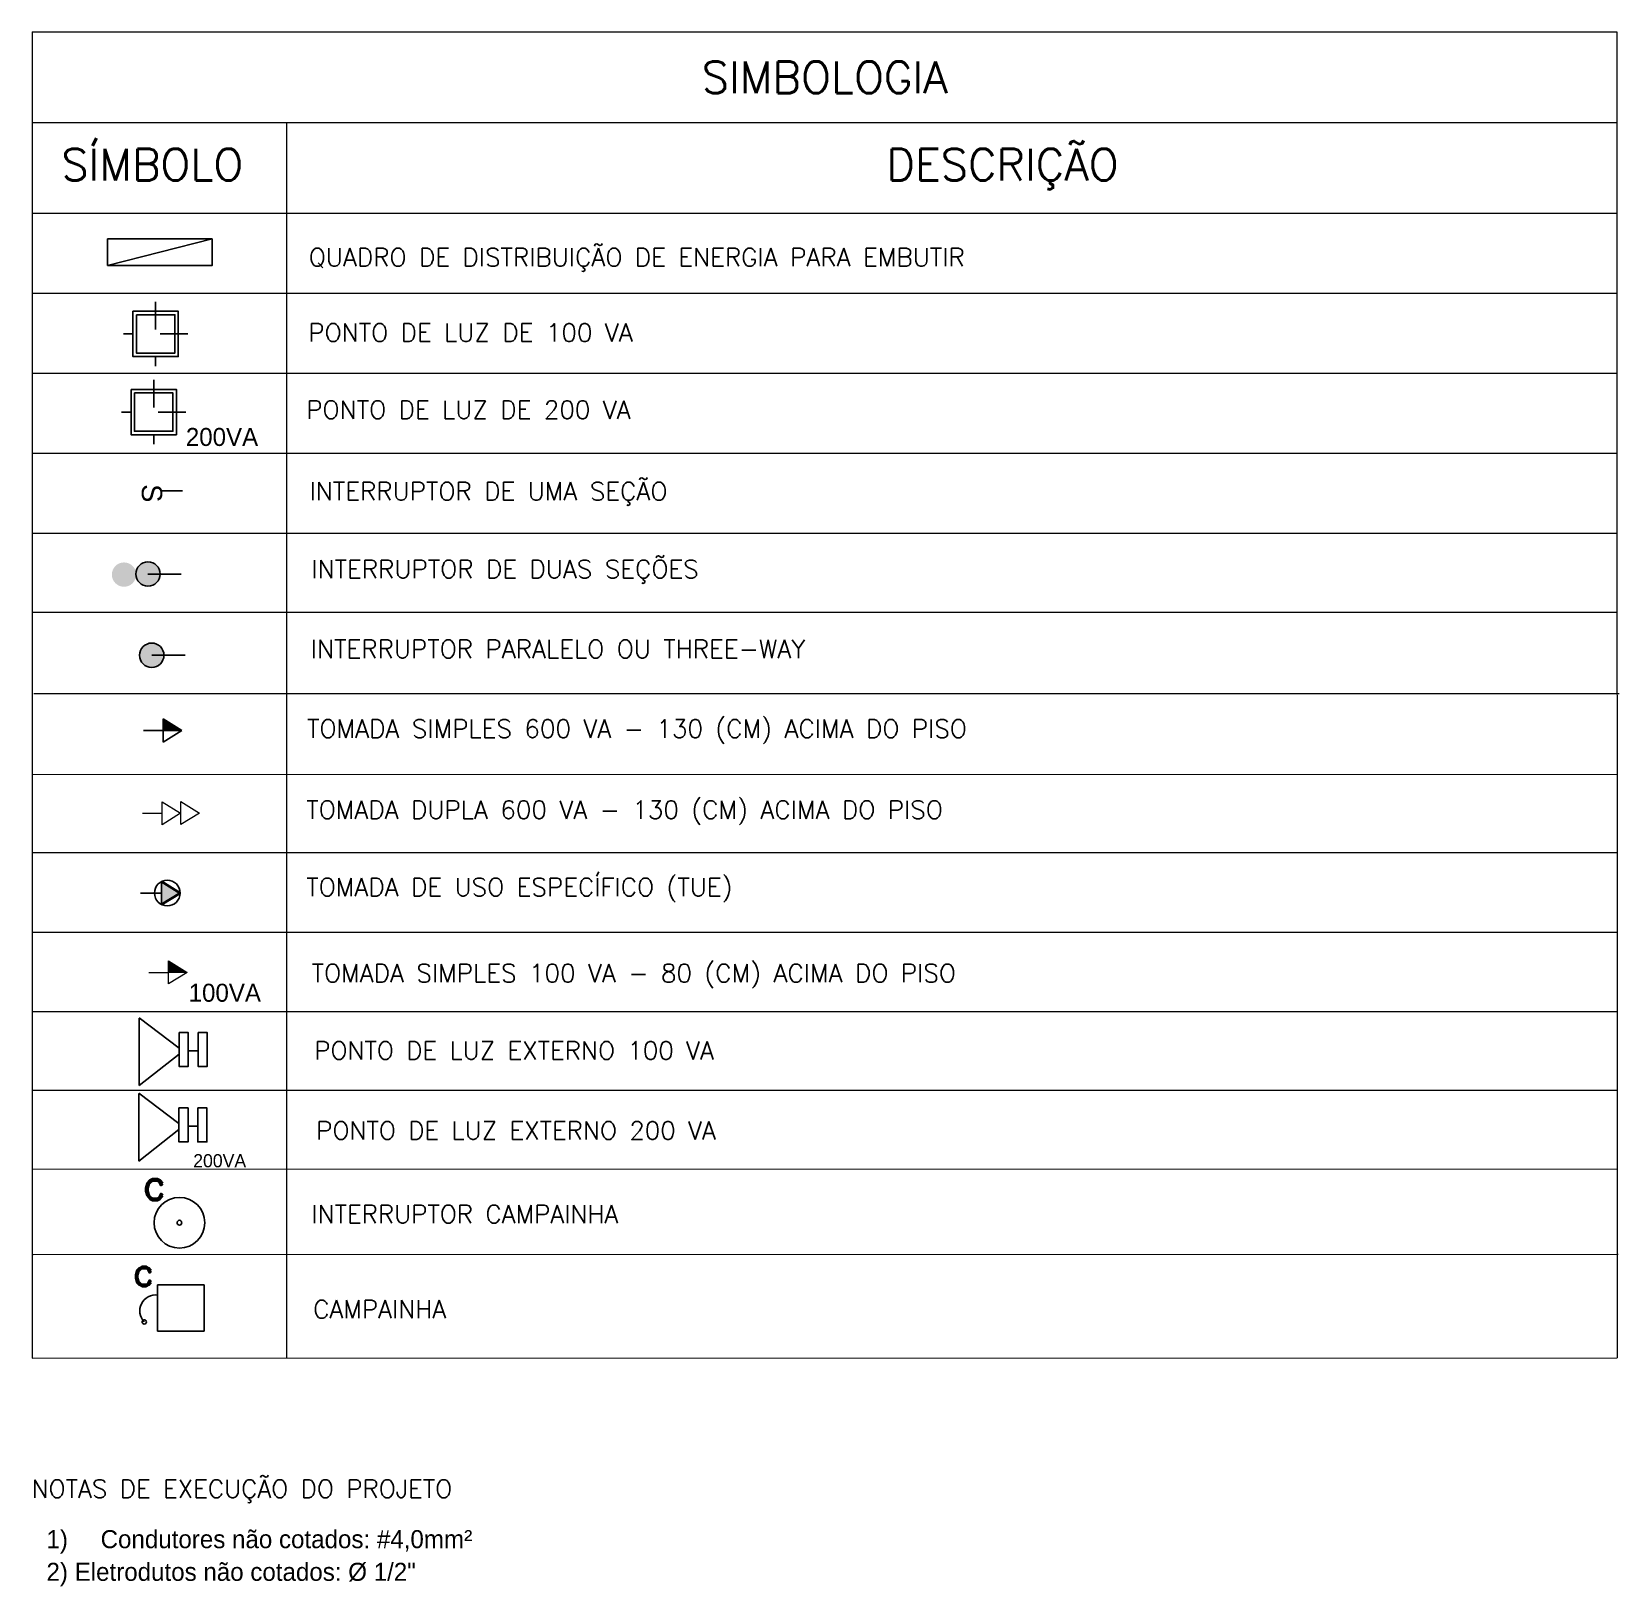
# Model space of a CAD drawing. Header units: metres. Extents: x 37 to 147, y -14 to 160.
# Drawn here: x 69.96 to 75.71, y 5.26 to 10.89 of the extents above; entities that cross this region are included whole.
import ezdxf
from ezdxf.enums import TextEntityAlignment as Align

# ---------------------------------------------------------------- set-up
doc = ezdxf.new("R2010")
doc.units = ezdxf.units.M
doc.header["$MEASUREMENT"] = 0
doc.linetypes.add('DASHDOT', pattern=[1, 0.5, -0.25, 0, -0.25])
for name, color, linetype in [('08', 8, 'Continuous'), ('EE-INTERRUPTOR', 10, 'Continuous'), ('SIMBOLO', 2, 'Continuous'), ('Tomada', 10, 'Continuous')]:
    doc.layers.add(name, color=color, linetype=linetype)
for name, color, linetype, lineweight in [('A-AREA-IDEN', 32, 'Continuous', 9), ('AL2', 19, 'Continuous', 20), ('AL3', 3, 'Continuous', 30), ('AR80', 214, 'Continuous', 20)]:
    doc.layers.add(name, color=color, linetype=linetype, lineweight=lineweight)
doc.styles.add('R140', font='simplex.shx', dxfattribs={"height": 3.5})
doc.styles.add('R80', font='simplex.shx', dxfattribs={"height": 2})
doc.styles.add('ROMAND', font='Romand', dxfattribs={"height": 0.3})

msp = doc.modelspace()

# ---------------------------------------------------------------- texts
at = {"layer": 'A-AREA-IDEN', "attachment_point": 1}
for s, width, gutter_width, insert, char_height in [('200VA', 0.154515, 0.3263, (70.5139, 9.4551), 0.06527), ('100VA', 0.154515, 0.3263, (70.5241, 7.4403), 0.06527), ('200VA', 0.113065, 0.2388, (70.5407, 6.8226), 0.04776)]:
    msp.add_mtext_dynamic_manual_height_columns(s, width=width, gutter_width=gutter_width, heights=[0], dxfattribs=dict(at, insert=insert, char_height=char_height))
at = {"layer": 'AR80', "color": 18, "true_color": 0x000000, "style": 'R140'}
msp.add_text('SIMBOLOGIA', height=0.1149, dxfattribs=at).set_placement((72.8298, 10.7264), align=Align.MIDDLE_CENTER)
at = {"layer": 'AR80', "color": 18, "true_color": 0x000000}
for s, height, style, p in [('SÍMBOLO', 0.1149, 'R140', (70.0624, 10.3525)), ('DESCRIÇÃO', 0.1149, 'R140', (73.0531, 10.3525)), ('PONTO DE LUZ EXTERNO 100 VA', 0.065386, 'R80', (70.9794, 7.1656)), ('PONTO DE LUZ EXTERNO 200 VA', 0.065386, 'R80', (70.9865, 6.8756)), ('INTERRUPTOR CAMPAINHA', 0.065386, 'R80', (70.9692, 6.5725)), ('CAMPAINHA', 0.06539, 'R80', (70.9755, 6.2276)), ('NOTAS DE EXECUÇÃO DO PROJETO', 0.065386, 'R80', (69.9549, 5.5767))]:
    msp.add_text(s, height=height, dxfattribs=dict(at, style=style)).set_placement(p)
at = {"layer": 'AR80', "color": 18, "true_color": 0x000000, "char_height": 0.065659, "attachment_point": 4, "style": 'R80'}
for s, insert, width in [('QUADRO DE DISTRIBUIÇÃO DE ENERGIA PARA EMBUTIR', (70.9595, 10.0646), 2.91284), ('PONTO DE LUZ DE 100 VA', (70.9577, 9.8008), 4.793334), ('PONTO DE LUZ DE 200 VA', (70.9503, 9.5211), 4.793334), ('INTERRUPTOR DE UMA SEÇÃO', (70.9623, 9.2164), 4.793334), ('INTERRUPTOR DE DUAS SEÇÕES', (70.9688, 8.9339), 4.793334), ('INTERRUPTOR PARALELO OU THREE-WAY', (70.9669, 8.6539), 4.793334), ('TOMADA SIMPLES 600 VA - 130 (CM) ACIMA DO PISO', (70.9532, 8.3538), 4.793334), ('TOMADA DUPLA 600 VA - 130 (CM) ACIMA DO PISO', (70.9504, 8.0601), 4.793334), ('TOMADA DE USO ESPECÍFICO (TUE)', (70.9504, 7.7798), 4.793334), ('TOMADA SIMPLES 100 VA - 80 (CM) ACIMA DO PISO\\P ', (70.9697, 7.413), 4.574552)]:
    msp.add_mtext(s, dxfattribs=dict(at, insert=insert, width=width))
at = {"layer": 'EE-INTERRUPTOR', "ltscale": 63}
msp.add_text('S', height=0.0738, rotation=270, dxfattribs=at).set_placement((70.3542, 9.2512))
at = {"layer": 'EE-INTERRUPTOR', "ltscale": 63, "style": 'ROMAND'}
for height, p in [(0.1147, (70.3553, 6.6557)), (0.1052, (70.3199, 6.344))]:
    msp.add_text('c', height=height, dxfattribs=at).set_placement(p)
at = {"layer": 'Tomada', "color": 18, "true_color": 0x000000, "char_height": 0.065386, "width": 2.222073, "attachment_point": 1}
for s, insert in [('\\pxi-3,l4,t4;1)^ICondutores não cotados: #4,0mm{\\fArial|b0|i0|c0|p34;²}', (69.9434, 5.4596)), ('\\pxi-3,l4,t4;2) Eletrodutos não cotados: Ø 1/2"', (69.9434, 5.3412))]:
    msp.add_mtext(s, dxfattribs=dict(at, insert=insert))

# ---------------------------------------------------------------- blocks, each defined once
blk = doc.blocks.new('A$C2d1ab4d6')
for points in [[(27.3, 157.9), (27.3, 27.3), (157.9, 27.3), (157.9, 157.9)], [(37.3, 147.9), (37.3, 37.3), (147.9, 37.3), (147.9, 147.9)]]:
    blk.add_lwpolyline(points, close=True)
at = {"layer": '08', "linetype": 'DASHDOT'}
for p, q in [((92.6, 185.3), (92.6, 0)), ((185.3, 92.6), (0, 92.6))]:
    blk.add_line(p, q, dxfattribs=at)

# ---------------------------------------------------------------- hatches: boundary and pattern name
h = msp.add_hatch(color=1)
h.dxf.hatch_style = 1
h.paths.add_polyline_path([(70.2457, 8.9235, 1), (70.3339, 8.9235, 1)])
h = msp.add_hatch(color=1)
h.dxf.hatch_style = 1
h.paths.add_polyline_path([(70.4207, 8.9255, 1), (70.3325, 8.9255, 1)])
at = {"true_color": 0x000000}
h = msp.add_hatch(color=18, dxfattribs=at)
h.dxf.hatch_style = 1
h.paths.add_polyline_path([(70.4344, 8.6311, 1), (70.3462, 8.6311, 1)])
at = {"ltscale": 50}
h = msp.add_hatch(color=1, dxfattribs=at)
h.dxf.hatch_style = 1
h.paths.add_polyline_path([(70.432, 8.4001), (70.432, 8.3582), (70.4989, 8.3582)])
at = {"layer": 'AL2', "ltscale": 63}
h = msp.add_hatch(color=1, dxfattribs=at)
h.dxf.hatch_style = 1
h.paths.add_polyline_path([(70.4513, 7.5234), (70.4513, 7.4816), (70.5183, 7.4816)])
at = {"layer": 'AL3', "ltscale": 2, "true_color": 0x139b48}
h = msp.add_hatch(color=114, dxfattribs=at)
h.dxf.hatch_style = 1
h.paths.add_polyline_path([(70.4934, 7.7682), (70.4261, 7.811), (70.4261, 7.7275)])

# ---------------------------------------------------------------- linework, layer by layer
at = {"color": 1}
for p, q in [((70.3766, 8.9255), (70.4974, 8.9255)), ((70.3903, 8.6311), (70.5111, 8.6311))]:
    msp.add_line(p, q, dxfattribs=at)
at = {"color": 1, "ltscale": 63}
for p, q in [((70.3602, 8.3582), (70.432, 8.3582)), ((70.432, 8.3164), (70.432, 8.4001)), ((70.432, 8.4001), (70.4989, 8.3582)), ((70.4989, 8.3582), (70.432, 8.3164)), ((70.4989, 8.3582), (70.432, 8.3582))]:
    msp.add_line(p, q, dxfattribs=at)
at = {"color": 1, "elevation": 0}
msp.add_lwpolyline([(70.6095, 10.1405), (70.6095, 10.0443), (70.2301, 10.0443), (70.2301, 10.1405)], close=True, dxfattribs=at)
msp.add_lwpolyline([(70.6095, 10.1405), (70.2301, 10.0443)], dxfattribs=at)
at = {"color": 1}
for centre in [(70.3766, 8.9255), (70.3903, 8.6311)]:
    msp.add_circle(centre, 0.0441, dxfattribs=at)
at = {"layer": 'AL2', "color": 1, "ltscale": 63}
for p, q in [((70.357, 8.0581), (70.4285, 8.0581)), ((70.4285, 8.0164), (70.4285, 8.0997)), ((70.4285, 8.0997), (70.4951, 8.0581)), ((70.4951, 8.0581), (70.4285, 8.0164)), ((70.4962, 8.0176), (70.4962, 8.1009)), ((70.4962, 8.1009), (70.5628, 8.0592)), ((70.5628, 8.0592), (70.4962, 8.0176)), ((70.3796, 7.4816), (70.4513, 7.4816)), ((70.4513, 7.4397), (70.4513, 7.5234)), ((70.4513, 7.5234), (70.5183, 7.4816)), ((70.5183, 7.4816), (70.4513, 7.4397)), ((70.5183, 7.4816), (70.4513, 7.4816))]:
    msp.add_line(p, q, dxfattribs=at)
at = {"layer": 'AL3', "color": 114, "ltscale": 2, "true_color": 0x139b48}
for p, q in [((70.4934, 7.7682), (70.4261, 7.811)), ((70.4261, 7.7275), (70.4935, 7.7682))]:
    msp.add_line(p, q, dxfattribs=at)
at = {"layer": 'AR80', "color": 18, "true_color": 0x000000}
for p, q in [((69.9563, 10.8905), (69.9571, 6.0834)), ((69.9564, 10.8904), (75.7009, 10.8913)), ((75.7009, 10.8913), (75.7016, 6.0842)), ((69.9563, 10.5623), (75.7015, 10.5623)), ((70.8785, 10.5623), (70.8793, 6.0835)), ((69.9563, 10.2341), (75.7015, 10.2341)), ((69.9563, 9.944), (75.7003, 9.944)), ((69.9554, 9.6539), (75.6994, 9.6539)), ((69.9554, 9.3638), (75.6994, 9.3638)), ((69.9572, 9.0741), (75.7012, 9.0741)), ((69.9558, 8.7875), (75.6998, 8.7875)), ((69.9634, 8.4925), (75.7093, 8.4922)), ((69.9563, 8.1996), (75.7023, 8.1993)), ((69.9563, 7.9155), (75.7003, 7.9155)), ((69.9563, 7.6277), (75.7003, 7.6277)), ((69.9563, 7.34), (75.7015, 7.34)), ((69.9569, 7.0546), (75.7009, 7.0546)), ((69.957, 6.7684), (75.7015, 6.7693)), ((69.9604, 6.4587), (75.7049, 6.4596)), ((69.9571, 6.0834), (75.7016, 6.0843))]:
    msp.add_line(p, q, dxfattribs=at)
at = {"layer": 'AR80'}
msp.add_line((69.9554, 9.3638), (75.6994, 9.3638), dxfattribs=at)
at = {"layer": 'EE-INTERRUPTOR', "ltscale": 63}
for p, q in [((70.5016, 9.2274), (70.4281, 9.2274)), ((70.4116, 6.1811), (70.4116, 6.3494)), ((70.4116, 6.3494), (70.5799, 6.3494)), ((70.5799, 6.3494), (70.5799, 6.1811)), ((70.5799, 6.1811), (70.4116, 6.1811))]:
    msp.add_line(p, q, dxfattribs=at)
msp.add_circle((70.4908, 6.5741), 0.0918, dxfattribs=at)
for centre, radius, start, end in [((70.4908, 6.5741), 0.0086, 0, 180), ((70.4908, 6.5741), 0.0086, 180, 0), ((70.4042, 6.2546), 0.0575, 82.61873, 224.28019), ((70.363, 6.2144), 0.00789, 0, 180), ((70.363, 6.2144), 0.00789, 180, 0)]:
    msp.add_arc(centre, radius, start, end, dxfattribs=at)
at = {"layer": 'SIMBOLO', "color": 114, "ltscale": 63, "true_color": 0x139b48}
for p, q in [((70.3496, 7.7683), (70.4154, 7.7683)), ((70.4044, 7.7683), (70.4263, 7.7683)), ((70.4261, 7.7275), (70.4261, 7.8112))]:
    msp.add_line(p, q, dxfattribs=at)
at = {"layer": 'SIMBOLO', "color": 1}
msp.add_circle((70.4467, 7.7691), 0.0467, dxfattribs=at)
at = {"layer": 'Tomada', "color": 18, "true_color": 0x000000}
for p, q in [((70.3442, 7.3164), (70.4891, 7.2067)), ((70.5221, 7.1969), (70.5581, 7.1976)), ((70.3443, 7.0709), (70.4892, 7.1847)), ((70.3433, 7.0431), (70.4882, 6.9334)), ((70.3434, 6.7976), (70.4883, 6.9114)), ((70.5211, 6.9236), (70.5572, 6.9243))]:
    msp.add_line(p, q, dxfattribs=at)
for points in [[(70.3444, 7.3161), (70.3444, 7.0709)], [(70.3435, 7.0429), (70.3435, 6.7976)]]:
    msp.add_lwpolyline(points, dxfattribs=at)
for points in [[(70.4894, 7.2635), (70.5227, 7.2635), (70.5227, 7.1405), (70.4894, 7.1405)], [(70.5581, 7.2635), (70.5914, 7.2635), (70.5914, 7.1405), (70.5581, 7.1405)], [(70.4885, 6.9902), (70.5218, 6.9902), (70.5218, 6.8672), (70.4885, 6.8672)], [(70.5572, 6.9902), (70.5905, 6.9902), (70.5905, 6.8672), (70.5572, 6.8672)]]:
    msp.add_lwpolyline(points, close=True, dxfattribs=at)

# ---------------------------------------------------------------- block references
at = {"xscale": 0.001259280254966771, "yscale": 0.001259280254966771, "zscale": 0.001259280254966771}
for p in [(70.2878, 9.6792, 0), (70.2808, 9.396, 0)]:
    msp.add_blockref('A$C2d1ab4d6', p, dxfattribs=at)

msp.set_redraw_order([(e.dxf.handle, doc.entitydb.next_handle()) for e in msp.query("TEXT MTEXT ATTDEF DIMENSION ARC_DIMENSION")])  # texts and dimensions are drawn at this point

doc.saveas('drawing.dxf')
